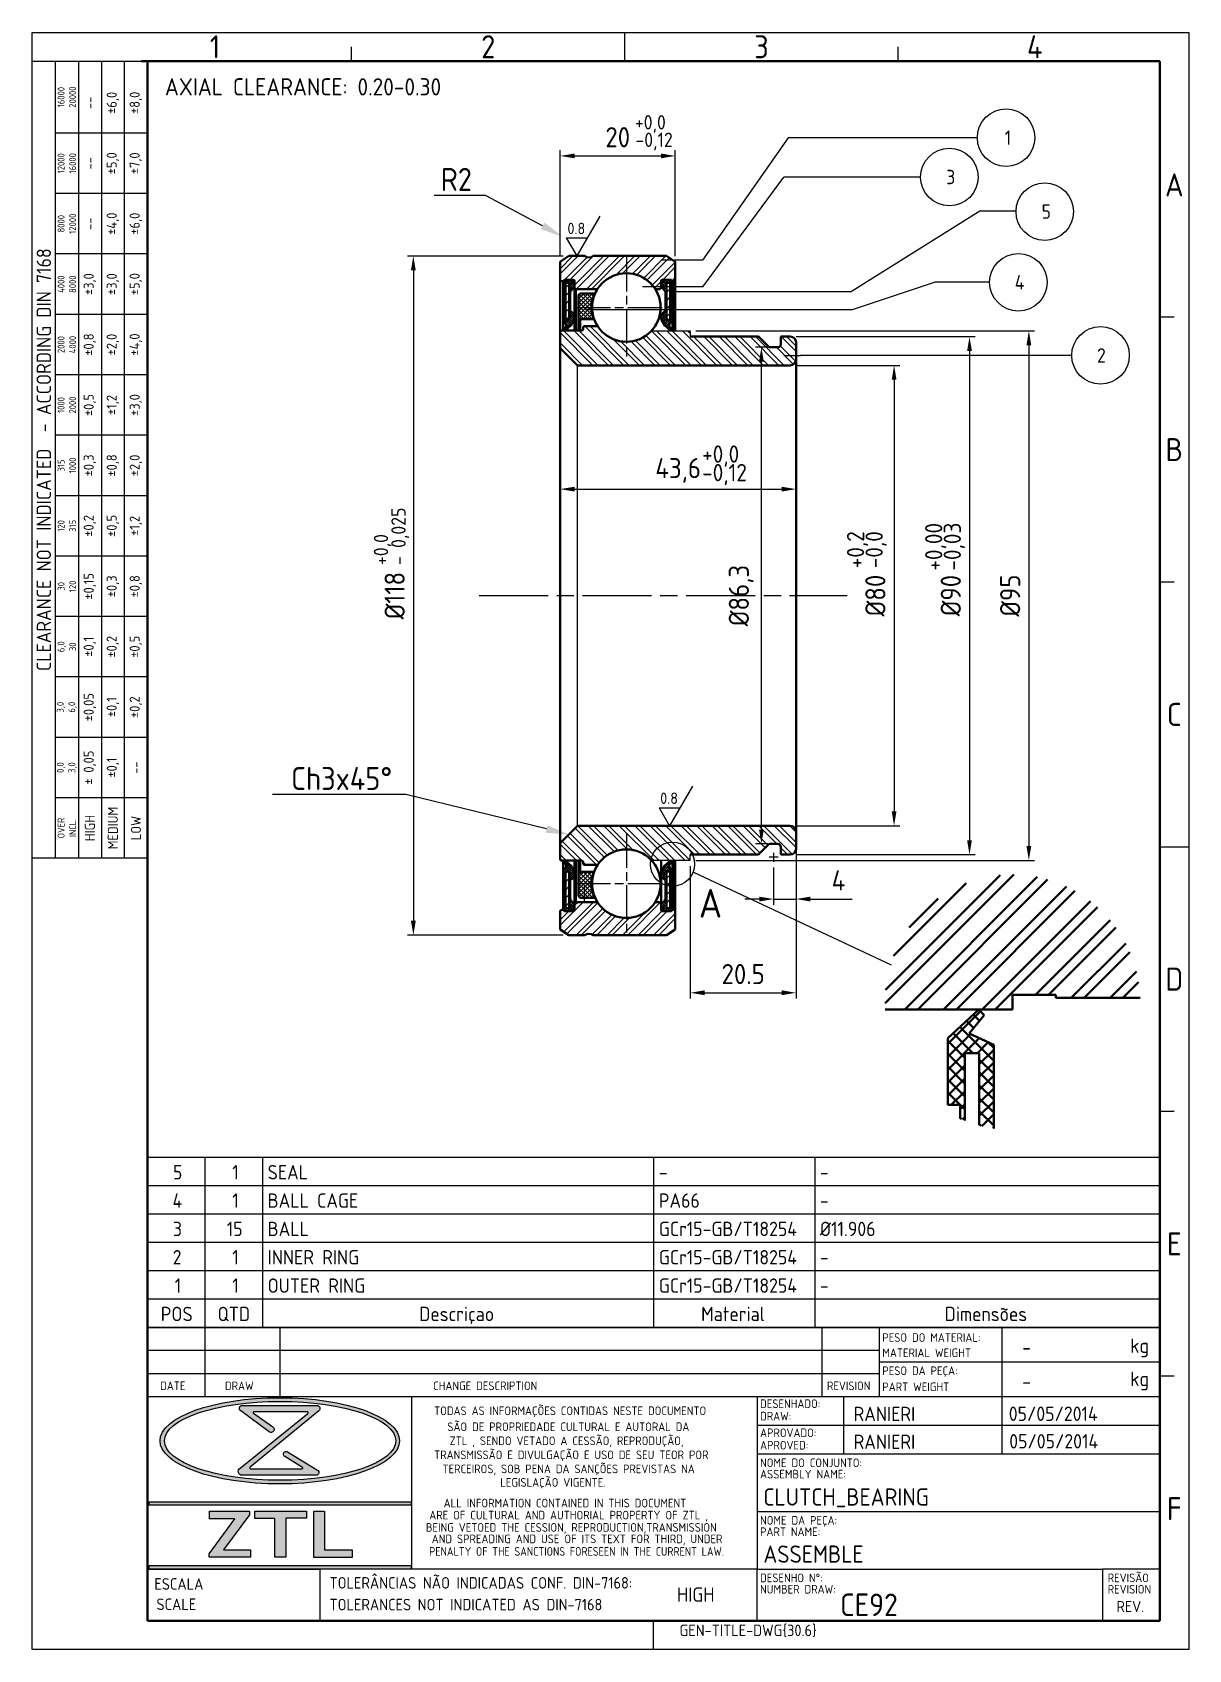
# Model space of a CAD drawing. Extents: x 0 to 201, y 0 to 281.
import ezdxf
from ezdxf import colors
from ezdxf.entities.mleader import LeaderData, LeaderLine
from ezdxf.enums import TextEntityAlignment as Align
from ezdxf.math import Vec2, Vec3

# ---------------------------------------------------------------- set-up
doc = ezdxf.new("R2010")
doc.units = 0
for name, pattern in [('AM_ISO08W050', [18, 12, -1.5, 3, -1.5]), ('AM_ISO08W050x2', [9, 6, -0.75, 1.5, -0.75]), ('PHANTOM2', [1.25, 0.625, -0.125, 0.125, -0.125, 0.125, -0.125])]:
    doc.linetypes.add(name, pattern=pattern)
doc.layers.get('0').update_dxf_attribs({"linetype": 'CONTINUOUS'})
doc.layers.get('Defpoints').update_dxf_attribs({"linetype": 'CONTINUOUS'})
for name, color, linetype, lineweight in [('AM_0', 7, 'CONTINUOUS', 50), ('AM_4', 3, 'CONTINUOUS', 25), ('AM_5', 3, 'CONTINUOUS', 25), ('AM_6', 2, 'CONTINUOUS', 35), ('AM_7', 4, 'AM_ISO08W050', 25), ('AM_8', 1, 'CONTINUOUS', 25), ('AM_BOR', 7, 'CONTINUOUS', 50)]:
    doc.layers.add(name, color=color, linetype=linetype, lineweight=lineweight)
doc.styles.add('ACISOTS', font='isocp.shx', dxfattribs={"height": 1})
doc.styles.get("Standard").update_dxf_attribs({"font": 'ISOCP.SHX'})
doc.dimstyles.new('AM_ISO', dxfattribs={"dimtxt": 3.5, "dimasz": 2.5, "dimexe": 1, "dimexo": 1, "dimgap": 1.5, "dimtad": 1, "dimdsep": 46, "dimtxsty": 'Standard', "dimcen": 0, "dimclrd": 256, "dimclre": 256, "dimclrt": 2, "dimadec": 0, "dimazin": 2, "dimtp": 0.1, "dimtm": 0.1, "dimtfac": 0.71, "dimtdec": 3, "dimtmove": 0, "dimatfit": 3, "dimfxl": 1, "dimlwd": -1, "dimlwe": -1, "dimarcsym": 0})
pattern_1 = [(45, (5.6313, 5.3364), (-0.3535534, 0.3535534), []), (135, (5.6313, 5.3364), (-0.3535534, -0.3535534), [])]
pattern_2 = [(45, (5.63132, 5.3364), (-0.21213203, 0.21213203), []), (135, (5.63132, 5.3364), (-0.21213203, -0.21213203), [])]
pattern_3 = [(45, (5.6313, 5.3364), (-0.7071068, 0.7071068), [])]

msp = doc.modelspace()

# ---------------------------------------------------------------- texts
at = {"color": 1, "linetype": 'PHANTOM2', "insert": (115.859, 132.183), "char_height": 5, "width": 5.75, "attachment_point": 1}
msp.add_mtext('\\FISOCP.SHX;\\W1.0000000000;\\T1.0000000000;\\o\\lA', dxfattribs=at)
at = {"layer": 'AM_4', "color": 1}
for s, p in [('+0,0', (116.427, 206.23)), ('-0,12', (116.427, 203.006))]:
    msp.add_text(s, height=3, dxfattribs=at).set_placement(p)
at = {"layer": 'AM_4', "color": 1, "char_height": 3.5, "attachment_point": 5}
for s, insert in [('43,6', (112.259, 204.885)), ('4', (140.134, 133.662))]:
    msp.add_mtext(s, dxfattribs=dict(at, insert=insert))
at = {"layer": 'AM_4', "color": 1, "char_height": 3, "attachment_point": 1, "rotation": 90}
for s, insert in [('+0,2', (141.597, 187.89)), ('-0,0', (144.821, 187.89)), ('+0,00', (155.188, 187.475)), ('-0,03', (158.412, 187.475))]:
    msp.add_mtext_dynamic_manual_height_columns(s, width=11.15226, gutter_width=15, heights=[0], dxfattribs=dict(at, insert=insert))
at = {"layer": 'AM_4', "color": 1, "char_height": 3.5, "attachment_point": 5, "rotation": 90}
for s, insert in [('%%c86,3', (123.221, 183.142)), ('%%C80', (146.547, 183.142)), ('%%C90', (159.652, 183.142))]:
    msp.add_mtext(s, dxfattribs=dict(at, insert=insert))
at = {"layer": 'AM_5', "color": 1, "ltscale": 0.25, "char_height": 2.5, "attachment_point": 1}
for s, insert in [('+0,0', (104.741, 266.626)), ('-0,12', (104.834, 263.578))]:
    msp.add_mtext_dynamic_manual_height_columns(s, width=19.01484, gutter_width=12.5, heights=[0], dxfattribs=dict(at, insert=insert))
at = {"layer": 'AM_5', "color": 1, "char_height": 2.5, "attachment_point": 1}
for s, insert, width in [('\\FISOCP.SHX;\\W1.0000000000;\\T1.0000000000;\\o\\l1', (169.019, 263.951, 38.095), 1.875), ('\\FISOCP.SHX;\\W1.0000000000;\\T1.0000000000;\\o\\l3', (158.857, 257.113, 38.095), 2.375), ('\\FISOCP.SHX;\\W1.0000000000;\\T1.0000000000;\\o\\l5', (175.439, 251.107), 2.375), ('\\FISOCP.SHX;\\W1.0000000000;\\T1.0000000000;\\o\\l4', (170.768, 238.827), 2.625), ('\\FISOCP.SHX;\\W1.0000000000;\\T1.0000000000;\\o\\l2', (185.068, 226.115, 38.095), 2.43848)]:
    msp.add_mtext(s, dxfattribs=dict(at, insert=insert, width=width))
at = {"layer": 'AM_5', "color": 1, "char_height": 1.9892, "attachment_point": 1}
for insert in [(93.011, 247.923), (109.136, 148.923)]:
    msp.add_mtext_dynamic_manual_height_columns('0.8', width=18.23779, gutter_width=12.5, heights=[0], dxfattribs=dict(at, insert=insert))
at = {"layer": 'AM_5', "color": 1, "ltscale": 0.25, "char_height": 2.5, "attachment_point": 1, "rotation": 90}
for s, insert in [('- 0,025', (62.401, 188.46)), ('+0,0', (59.353, 188.46))]:
    msp.add_mtext_dynamic_manual_height_columns(s, width=19.01484, gutter_width=12.5, heights=[0], dxfattribs=dict(at, insert=insert))
at = {"layer": 'AM_6', "color": 1}
msp.add_text('AXIAL CLEARANCE: 0.20-0.30', height=3, dxfattribs=at).set_placement((23.049, 270.031))
at = {"layer": 'AM_8', "color": 135}
for s, height, p in [('PESO DO MATERIAL:', 1.5, (147.751, 53.478)), ('kg', 2.5, (190.833, 51.56)), ('MATERIAL WEIGHT', 1.5, (147.751, 50.821)), ('PESO DA PEÇA:', 1.5, (147.751, 47.713)), ('kg', 2.5, (190.833, 45.793)), ('DATE', 1.5, (22.215, 45.09)), ('DRAW', 1.5, (33.484, 45.09)), ('CHANGE DESCRIPTION', 1.5, (69.677, 45.09)), ('REVISION', 1.5, (138.124, 45.09)), ('PART WEIGHT', 1.5, (147.751, 44.914)), ('TODAS AS INFORMAÇÕES CONTIDAS NESTE DOCUMENTO', 1.5, (69.846, 40.751)), ('DESENHADO:', 1.5, (126.504, 41.981)), ('SÃO DE PROPRIEDADE CULTURAL E AUTORAL DA', 1.5, (72.143, 37.978)), ('DRAW:', 1.5, (126.504, 39.823)), ('ZTL , SENDO VETADO A CESSÃO, REPRODUÇÃO,', 1.5, (72.526, 35.538)), ('APROVADO:', 1.5, (126.504, 36.929)), ('TRANSMISSÃO E DIVULGAÇÃO E USO DE SEU TEOR POR', 1.5, (69.846, 33.098)), ('APROVED:', 1.5, (126.504, 34.771)), ('TERCEIROS, SOB PENA DA SANÇÕES PREVISTAS NA', 1.5, (71.301, 30.657)), ('ASSEMBLY NAME:', 1.5, (126.504, 29.744)), ('NOME DO CONJUNTO:', 1.5, (126.504, 31.719)), ('LEGISLAÇÃO VIGENTE.', 1.5, (81.332, 28.308)), ('ALL INFORMATION CONTAINED IN THIS DOCUMENT', 1.5, (71.5, 24.719)), ('ARE OF CULTURAL AND AUTHORIAL PROPERTY OF ZTL ,', 1.5, (68.997, 22.623)), ('NOME DA PEÇA:', 1.5, (126.504, 21.719)), ('BEING VETOED THE CESSION, REPRODUCTION,TRANSMISSION', 1.5, (68.412, 20.489)), ('AND SPREADING AND USE OF ITS TEXT FOR THIRD, UNDER', 1.5, (69.424, 18.495)), ('PART NAME:', 1.5, (126.504, 19.744)), ('ESCALA', 2, (21.212, 10.418)), ('TOLERÂNCIAS NÃO INDICADAS CONF. DIN-7168:', 2, (51.656, 10.604)), ('DESENHO N%%d:', 1.5, (126.504, 11.719)), ('NUMBER DRAW:', 1.5, (126.504, 9.744)), ('REVISÃO', 1.5, (186.925, 11.719)), ('REVISION', 1.5, (186.925, 9.744)), ('SCALE', 2, (21.574, 6.884)), ('TOLERANCES NOT INDICATED AS DIN-7168', 2, (51.656, 6.829))]:
    msp.add_text(s, height=height, dxfattribs=at).set_placement(p)
at = {"layer": 'AM_8', "color": 135, "width": 0.95}
msp.add_text('PENALTY OF THE SANCTIONS FORESEEN IN THE CURRENT LAW.', height=1.5, dxfattribs=at).set_placement((68.991, 16.317))
at = {"layer": 'AM_8', "color": 7, "true_color": 0x000000, "char_height": 2.5, "attachment_point": 1}
for s, insert, width in [('\\FISOCP.SHX;\\W1.0000000000;\\T1.0000000000;\\o\\l5', (24.448, 84.2), 2.375), ('\\FISOCP.SHX;\\W1.0000000000;\\T1.0000000000;\\o\\l1', (34.75, 84.2), 1.875), ('\\FISOCP.SHX;\\W1.0000000000;\\T1.0000000000;\\o\\lSEAL', (40.9, 84.2), 8.47402), ('\\FISOCP.SHX;\\W1.0000000000;\\T1.0000000000;\\o\\l-', (108.9, 84.2), 2.375), ('\\FISOCP.SHX;\\W1.0000000000;\\T1.0000000000;\\o\\l-', (136.9, 84.2), 2.375), ('\\FISOCP.SHX;\\W1.0000000000;\\T1.0000000000;\\o\\l4', (24.375, 79.275), 2.625), ('\\FISOCP.SHX;\\W1.0000000000;\\T1.0000000000;\\o\\l1', (34.75, 79.275), 1.875), ('BALL CAGE', (40.9, 79.275), 29.1409), ('\\FISOCP.SHX;\\W1.0000000000;\\T1.0000000000;\\o\\lPA66', (108.9, 79.275), 8.375), ('\\FISOCP.SHX;\\W1.0000000000;\\T1.0000000000;\\o\\l-', (136.9, 79.275), 2.375), ('\\FISOCP.SHX;\\W1.0000000000;\\T1.0000000000;\\o\\l3', (24.448, 74.35), 2.375), ('15', (33.8, 74.35), 3.625), ('\\FISOCP.SHX;\\W1.0000000000;\\T1.0000000000;\\o\\lBALL', (40.9, 74.35), 8.375), ('\\FISOCP.SHX;\\W1.0000000000;\\T1.0000000000;\\o\\lGCr15-GB/T18254', (108.9, 74.35), 27.00444), ('Ø11.906', (136.9, 74.35), 11.25), ('\\FISOCP.SHX;\\W1.0000000000;\\T1.0000000000;\\o\\l2', (24.393, 69.425), 2.43848), ('\\FISOCP.SHX;\\W1.0000000000;\\T1.0000000000;\\o\\l1', (34.75, 69.425), 1.875), ('\\FISOCP.SHX;\\W1.0000000000;\\T1.0000000000;\\o\\lINNER RING', (40.9, 69.425), 16.875), ('\\FISOCP.SHX;\\W1.0000000000;\\T1.0000000000;\\o\\lGCr15-GB/T18254', (108.9, 69.425), 27.00444), ('\\FISOCP.SHX;\\W1.0000000000;\\T1.0000000000;\\o\\l-', (136.9, 69.425), 2.375), ('\\FISOCP.SHX;\\W1.0000000000;\\T1.0000000000;\\o\\l1', (24.75, 64.5), 1.875), ('\\FISOCP.SHX;\\W1.0000000000;\\T1.0000000000;\\o\\l1', (34.75, 64.5), 1.875), ('\\FISOCP.SHX;\\W1.0000000000;\\T1.0000000000;\\o\\lOUTER RING', (40.9, 64.5), 18.125), ('\\FISOCP.SHX;\\W1.0000000000;\\T1.0000000000;\\o\\lGCr15-GB/T18254', (108.9, 64.5), 27.00444), ('\\FISOCP.SHX;\\W1.0000000000;\\T1.0000000000;\\o\\l-', (136.9, 64.5), 2.375), ('\\FISOCP.SHX;\\W1.0000000000;\\T1.0000000000;\\o\\lPOS', (22.325, 59.575), 6.625), ('\\FISOCP.SHX;\\W1.0000000000;\\T1.0000000000;\\o\\lQTD', (32.179, 59.575), 6.875), ('\\FISOCP.SHX;\\W1.0000000000;\\T1.0000000000;\\o\\lDescriçao', (67.247, 59.575), 14.88125), ('\\FISOCP.SHX;\\W1.0000000000;\\T1.0000000000;\\o\\lMaterial', (116.25, 59.575), 12.875), ('\\FISOCP.SHX;\\W1.0000000000;\\T1.0000000000;\\o\\lDimensões', (158.589, 59.575), 16.1375)]:
    msp.add_mtext(s, dxfattribs=dict(at, insert=insert, width=width))
at = {"layer": 'AM_8', "color": 135}
for p in [(172.061, 52.527), (172.061, 46.577)]:
    msp.add_attdef('-', text='', height=2.5, dxfattribs=at).set_placement(p, align=Align.MIDDLE_LEFT)
for tag, p, height in [('RANIERI', (142.753, 39.705), 2.5), ('05/05/2014', (169.729, 39.734), 2.5), ('RANIERI', (142.751, 34.867), 2.5), ('05/05/2014', (169.81, 34.95), 2.5), ('CLUTCH_BEARING', (127.069, 25.025), 3), ('ASSEMBLE', (127.069, 15.1), 3), ('CE92', (140.414, 5.837), 3.911)]:
    msp.add_attdef(tag, p, '', height=height, dxfattribs=at)
for tag, height, p in [('HIGH', 2.5, (115.326, 9.559)), ('REV.', 1.956, (190.859, 7.489))]:
    msp.add_attdef(tag, text='', height=height, dxfattribs=at).set_placement(p, align=Align.MIDDLE_CENTER)
at = {"layer": 'AM_8', "color": 135, "style": 'ACISOTS'}
msp.add_attdef('GEN-TITLE-DWG{30.6}', (112.503, 2.346), '', height=2, dxfattribs=at)

# ---------------------------------------------------------------- blocks, each defined once
blk = doc.blocks.new('A4 ZTL')
at = {"layer": 'AM_0'}
for p, q in [((196, 276), (19, 276)), ((20, 276), (20, 5)), ((196, 5), (196, 276)), ((20, 5), (196, 5))]:
    blk.add_line(p, q, dxfattribs=at)
at = {"layer": 'AM_BOR', "color": 135, "lineweight": 25}
for p, q in [((0, 0), (0, 281)), ((0, 281), (201, 281)), ((55.5, 276), (55.5, 278.5)), ((103, 276), (103, 281)), ((150.5, 276), (150.5, 278.5)), ((201, 281), (201, 0)), ((4, 137.5), (4, 276)), ((8, 276), (8, 137.5)), ((12, 276), (12, 137.5)), ((16, 137.5), (16, 276)), ((20, 263.5), (4, 263.5)), ((20, 253), (4, 253)), ((20, 242.5), (4, 242.5)), ((20, 232), (4, 232)), ((198.5, 231.5), (196, 231.5)), ((20, 221.5), (4, 221.5)), ((20, 211), (4, 211)), ((20, 200.5), (4, 200.5)), ((20, 190), (4, 190)), ((198.5, 185.5), (196, 185.5)), ((20, 179.5), (4, 179.5)), ((20, 169), (4, 169)), ((20, 158.5), (4, 158.5)), ((20, 148), (4, 148)), ((196, 139.5), (201, 139.5)), ((198.5, 93.5), (196, 93.5)), ((198.5, 47.5), (196, 47.5)), ((108, 0), (108, 5)), ((201, 0), (0, 0))]:
    blk.add_line(p, q, dxfattribs=at)
blk.add_lwpolyline([(20, 276), (20, 137.5), (0, 137.5), (0, 276)], close=True, dxfattribs=at)
at = {"layer": 'AM_BOR', "color": 135, "lineweight": 25, "style": 'ACISOTS'}
for s, p in [('1', (31.75, 278.5)), ('2', (79.25, 278.5)), ('3', (126.75, 278.5)), ('4', (174.25, 278.5)), ('A', (198.5, 254.5)), ('B', (198.5, 208.5)), ('C', (198.5, 162.5)), ('D', (198.5, 116.5)), ('E', (198.5, 70.5)), ('F', (198.5, 24.5))]:
    blk.add_text(s, height=4, dxfattribs=at).set_placement(p, align=Align.MIDDLE)
at = {"layer": 'AM_BOR', "color": 135, "lineweight": 25, "attachment_point": 5, "rotation": 90}
for s, insert, char_height, width in [('16000\\P20000', (6, 269.75), 1.2, 12.5), ('±6,0', (14, 268.75), 1.75, 10.5), ('±8,0', (18, 268.75), 1.75, 10.5), ('--', (10, 268.75), 1.75, 10.5), ('12000\\P16000', (6, 258.25), 1.2, 10.5), ('--', (10, 258.25), 1.75, 10.5), ('±5,0', (14, 258.25), 1.75, 10.5), ('±7,0', (18, 258.25), 1.75, 10.5), ('8000\\P12000', (6, 247.75), 1.2, 10.5), ('--', (10, 247.75), 1.75, 10.5), ('±4,0', (14, 247.75), 1.75, 10.5), ('±6,0', (18, 247.75), 1.75, 10.5), ('{\\Fisocp.shx|c0;CLEARANCE NOT INDICATED  - ACCORDING DIN 7168}', (2, 206.75), 2.5, 138.5), ('±3,0', (10, 237.25), 1.75, 10.5), ('±3,0', (14, 237.25), 1.75, 10.5), ('±5,0', (18, 237.25), 1.75, 10.5), ('4000\\P8000', (6, 237.25), 1.2, 10.5), ('2000\\P4000', (6, 226.75), 1.2, 10.5), ('±0,8', (10, 226.75), 1.75, 10.5), ('±2,0', (14, 226.75), 1.75, 10.5), ('±4,0', (18, 226.75), 1.75, 10.5), ('1000\\P2000', (6, 216.25), 1.2, 10.5), ('±0,5', (10, 216.25), 1.75, 10.5), ('±1,2', (14, 216.25), 1.75, 10.5), ('±3,0', (18, 216.25), 1.75, 10.5), ('315\\P1000', (6, 205.75), 1.2, 10.5), ('±0,3', (10, 205.75), 1.75, 10.5), ('±0,8', (14, 205.75), 1.75, 10.5), ('±2,0', (18, 205.75), 1.75, 10.5), ('±0,2', (10, 195.25), 1.75, 10.5), ('±0,5', (14, 195.25), 1.75, 10.5), ('±1,2', (18, 195.25), 1.75, 10.5), ('120\\P315', (6, 195.25), 1.2, 10.5), ('30\\P120', (6, 184.75), 1.2, 10.5), ('±0,15', (10, 184.75), 1.75, 10.5), ('±0,3', (14, 184.75), 1.75, 10.5), ('±0,8', (18, 184.75), 1.75, 10.5), ('6,0\\P30', (6, 174.25), 1.2, 10.5), ('±0,1', (10, 174.25), 1.75, 10.5), ('±0,2', (14, 174.25), 1.75, 10.5), ('±0,5', (18, 174.25), 1.75, 10.5), ('±0,05', (10, 163.75), 1.75, 10.5), ('3,0\\P6,0', (6, 163.75), 1.2, 10.5), ('±0,1', (14, 163.75), 1.75, 10.5), ('±0,2', (18, 163.75), 1.75, 10.5), ('± 0,05', (10, 153.25), 1.75, 10.5), ('\\pt4.79529;±0,1', (14, 153.25), 1.75, 10.5), ('0,0\\P3,0', (6, 153.25), 1.2, 10.5), ('--', (18, 153.25), 1.75, 10.5), ('MEDIUM', (14, 142.75), 1.75, 10.5), ('{\\Fisocp.shx|c0;OVER\\PINCL.}', (6, 142.75), 1.2, 10.5), ('HIGH', (10, 142.75), 1.75, 10.5), ('LOW', (18, 142.75), 1.75, 10.5)]:
    blk.add_mtext(s, dxfattribs=dict(at, insert=insert, char_height=char_height, width=width))
blk = doc.blocks.new('*D34')
at = {"layer": 'AM_4', "color": 1, "transparency": 16777216}
for p, q in [((91.76, 242.14), (91.76, 260.53)), ((94.26, 259.53), (109.26, 259.53)), ((111.76, 242.14), (111.76, 260.53))]:
    blk.add_line(p, q, dxfattribs=at)
for points in [[(94.26, 259.95), (94.26, 259.12), (91.76, 259.53)], [(109.26, 259.95), (109.26, 259.12), (111.76, 259.53)]]:
    blk.add_solid(points, dxfattribs=at)
at = {"layer": 'Defpoints', "color": 0, "transparency": 16777216}
for p in [(111.76, 259.53), (91.76, 241.14), (111.76, 241.14)]:
    blk.add_point(p, dxfattribs=at)
at = {"layer": 'AM_4', "color": 1, "transparency": 16777216, "insert": (101.76, 262.78), "char_height": 3.5, "attachment_point": 5}
blk.add_mtext('20', dxfattribs=at)
blk = doc.blocks.new('*D35')
at = {"layer": 'AM_4', "color": 1, "transparency": 16777216}
for p, q in [((92.26, 242.14), (65.23, 242.14)), ((66.23, 239.64), (66.23, 126.64)), ((92.26, 124.14), (65.23, 124.14))]:
    blk.add_line(p, q, dxfattribs=at)
for points in [[(65.81, 239.64), (66.65, 239.64), (66.23, 242.14)], [(65.81, 126.64), (66.65, 126.64), (66.23, 124.14)]]:
    blk.add_solid(points, dxfattribs=at)
at = {"layer": 'Defpoints', "color": 0, "transparency": 16777216}
for p in [(93.26, 242.14), (66.23, 124.14), (93.26, 124.14)]:
    blk.add_point(p, dxfattribs=at)
at = {"layer": 'AM_4', "color": 1, "transparency": 16777216, "insert": (62.98, 183.14), "char_height": 3.5, "attachment_point": 5, "rotation": 90}
blk.add_mtext('%%C118', dxfattribs=at)
blk = doc.blocks.new('*D36')
at = {"color": 1, "transparency": 16777216}
for p, q in [((115.36, 229.14), (174.22, 229.14)), ((173.22, 226.64), (173.22, 139.64)), ((115.36, 137.14), (174.22, 137.14))]:
    blk.add_line(p, q, dxfattribs=at)
for points in [[(172.8, 226.64), (173.64, 226.64), (173.22, 229.14)], [(172.8, 139.64), (173.64, 139.64), (173.22, 137.14)]]:
    blk.add_solid(points, dxfattribs=at)
at = {"layer": 'Defpoints', "color": 0, "transparency": 16777216}
for p in [(114.36, 229.14), (114.36, 137.14), (173.22, 137.14)]:
    blk.add_point(p, dxfattribs=at)
at = {"color": 1, "transparency": 16777216, "insert": (169.97, 183.14), "char_height": 3.5, "attachment_point": 5, "rotation": 90}
blk.add_mtext('%%C95', dxfattribs=at)
blk = doc.blocks.new('*D37')
at = {"color": 1, "transparency": 16777216}
for p, q in [((114.36, 136.14), (114.36, 113.13)), ((132.76, 136.14), (132.76, 113.13)), ((116.86, 114.13), (130.26, 114.13))]:
    blk.add_line(p, q, dxfattribs=at)
for points in [[(116.86, 114.55), (116.86, 113.71), (114.36, 114.13)], [(130.26, 114.55), (130.26, 113.71), (132.76, 114.13)]]:
    blk.add_solid(points, dxfattribs=at)
at = {"layer": 'Defpoints', "color": 0, "transparency": 16777216}
for p in [(114.36, 137.14), (132.76, 137.14), (132.76, 114.13)]:
    blk.add_point(p, dxfattribs=at)
at = {"color": 1, "transparency": 16777216, "insert": (123.56, 117.38), "char_height": 3.5, "attachment_point": 5}
blk.add_mtext('20.5', dxfattribs=at)

# ---------------------------------------------------------------- dimensions: what is measured, and where the dimension line sits
dim = msp.add_linear_dim(base=(173.221, 137.142), p1=(114.359, 229.142), p2=(114.359, 137.142), angle=90, text='%%C95', dimstyle='AM_ISO', override={"dimclrd": 1, "dimclre": 1, "dimclrt": 1, "dimadec": 2, "dimtm": 0.2, "dimtdec": 2})
dim.commit()
dim.dimension.update_dxf_attribs({"geometry": '*D36', "text_midpoint": (169.971, 183.142)})
dim = msp.add_linear_dim(base=(132.759, 114.129), p1=(114.359, 137.142), p2=(132.759, 137.142), text='20.5', dimstyle='AM_ISO', override={"dimclrd": 1, "dimclre": 1, "dimclrt": 1, "dimadec": 2, "dimtm": 0.2, "dimtdec": 2})
dim.commit()
dim.dimension.update_dxf_attribs({"geometry": '*D37', "text_midpoint": (123.559, 117.38)})
at = {"layer": 'AM_4'}
dim = msp.add_linear_dim(base=(111.759, 259.534), p1=(91.759, 241.142), p2=(111.759, 241.142), dimstyle='AM_ISO', override={"dimclrd": 1, "dimclre": 1, "dimclrt": 1, "dimadec": 2, "dimtm": 0.2, "dimtdec": 2}, dxfattribs=at)
dim.commit()
dim.dimension.update_dxf_attribs({"geometry": '*D34', "text_midpoint": (101.759, 262.784)})
dim = msp.add_linear_dim(base=(66.229, 124.142), p1=(93.259, 242.142), p2=(93.259, 124.142), angle=90, text='%%C118', dimstyle='AM_ISO', override={"dimclrd": 1, "dimclre": 1, "dimclrt": 1, "dimadec": 2, "dimtm": 0.2, "dimtdec": 2}, dxfattribs=at)
dim.commit()
dim.dimension.update_dxf_attribs({"geometry": '*D35', "text_midpoint": (62.979, 183.142)})

# ---------------------------------------------------------------- hatches: boundary and pattern name
h = msp.add_hatch()
h.set_pattern_fill('ANSI32', color=1, scale=0.2)
h.paths.add_polyline_path([(98.238, 129.892), (94.459, 129.892), (94.259, 129.692), (94.259, 129.467), (94.259, 128.542, -0.4142136), (94.009, 128.292), (92.509, 128.292), (92.259, 128.542), (91.959, 128.542), (91.759, 128.342), (91.759, 125.142), (93.259, 124.142), (96.009, 124.142, -0.3333333), (97.509, 124.142), (110.259, 124.142), (111.759, 125.142), (111.759, 128.342), (111.559, 128.542), (111.279, 128.542), (111.029, 128.292), (109.529, 128.292, -0.4142136), (109.279, 128.542), (109.279, 129.692), (109.079, 129.892), (108.281, 129.892, -0.5488189)])
h.paths.add_polyline_path([(111.759, 241.142), (110.259, 242.142), (97.509, 242.142, -0.3333333), (96.009, 242.142), (93.259, 242.142), (91.759, 241.142), (91.759, 237.942), (91.959, 237.742), (92.259, 237.742), (92.509, 237.992), (94.009, 237.992, -0.4142136), (94.259, 237.742), (94.259, 236.592), (94.459, 236.392), (98.238, 236.392, -0.5488189), (108.281, 236.392), (109.079, 236.392), (109.279, 236.592), (109.279, 237.742, -0.4142136), (109.529, 237.992), (111.029, 237.992), (111.279, 237.742), (111.559, 237.742), (111.759, 237.942)])
h = msp.add_hatch()
h.set_pattern_fill('ANSI32', color=1, scale=0.2, angle=90)
h.paths.add_polyline_path([(132.759, 227.142, 0.4142136), (131.759, 228.142), (130.1, 228.142), (130.1, 226.79, -0.4142136), (129.6, 226.29), (128.1, 226.29), (126.249, 228.142), (114.359, 228.142), (114.359, 229.142), (107.619, 229.142, -0.4875576), (98.274, 229.942), (96.009, 229.942, 0.4142136), (95.759, 229.692), (95.759, 229.442, -0.4142136), (95.509, 229.192), (92.009, 229.192, 0.4142136), (91.759, 228.942), (91.759, 226.142), (94.759, 223.142), (110.759, 223.142), (131.759, 223.142, 0.4142136), (132.759, 224.142)])
h.paths.add_polyline_path([(132.759, 142.142, 0.4142136), (131.759, 143.142), (94.759, 143.142), (91.759, 140.142), (91.759, 137.342, 0.4142136), (92.009, 137.092), (95.509, 137.092, -0.4142136), (95.759, 136.842), (95.759, 136.592, 0.4142136), (96.009, 136.342), (98.274, 136.342, -0.4875576), (107.619, 137.142), (114.359, 137.142), (114.359, 138.142), (126.249, 138.142), (128.1, 139.994), (129.6, 139.994, -0.4142136), (130.1, 139.494), (130.1, 138.142), (131.759, 138.142, 0.4142136), (132.759, 139.142)])
at = {"layer": 'AM_0'}
h = msp.add_hatch(dxfattribs=at)
h.set_pattern_fill('ANSI32', color=1, scale=0.5)
h.paths.add_polyline_path([(148.219, 112.5, 0.0141053), (148.254, 111.25), (170.387, 111.25), (170.387, 113.75), (177.887, 113.75), (177.887, 113.241), (192.542, 113.241, 0.9834187)])
h = msp.add_hatch(dxfattribs=at)
h.set_pattern_fill('ANSI37', color=1, scale=0.5)
h.paths.add_polyline_path([(162.869, 107.049), (165.476, 110.222), (164.519, 111.25), (159.135, 106.238), (159.135, 94.633), (161.275, 94.633), (161.275, 92.291, 0.0101737), (162.104, 91.937), (162.104, 103.657), (164.604, 103.657), (164.604, 91.099, 0.0288282), (167.104, 90.576), (167.104, 105.08)])
at = {"layer": 'AM_8'}
h = msp.add_hatch(dxfattribs=at)
h.set_pattern_fill('_U', color=256, scale=0.3, angle=45, style=0, double=1, pattern_type=0)
h.set_pattern_definition(pattern_2)
edge = h.paths.add_edge_path()
edge.add_line((94.259, 237.644), (94.259, 237.742))
edge.add_arc((94.009, 237.742), 0.25, 0, 90)
edge.add_line((94.009, 237.992), (92.509, 237.992))
edge.add_line((92.509, 237.992), (92.259, 237.742))
edge.add_line((92.259, 237.742), (92.259, 230.656))
edge.add_line((92.259, 230.656), (92.648, 230.656))
edge.add_line((92.648, 230.656), (92.877, 229.955))
edge.add_line((92.877, 229.955), (92.365, 229.497))
edge.add_line((92.365, 229.497), (92.637, 229.192))
edge.add_line((92.637, 229.192), (93.597, 230.051))
edge.add_line((93.597, 230.051), (94.259, 231.166))
edge.add_line((94.259, 231.166), (94.259, 232.046))
edge.add_line((94.259, 232.046), (93.473, 232.588))
edge.add_line((93.473, 232.588), (93.473, 235.925))
edge.add_line((93.473, 235.925), (94.259, 236.817))
edge.add_line((94.259, 236.817), (94.259, 237.521))
edge.add_line((94.259, 237.521), (93.739, 237.644))
edge.add_line((93.739, 237.644), (94.259, 237.644))
h.paths.add_polyline_path([(92.657, 231.064), (92.657, 237.482), (93.321, 237.482), (93.321, 231.064)], flags=16)
h = msp.add_hatch(dxfattribs=at)
h.set_pattern_fill('_U', color=256, angle=45, style=0, pattern_type=0)
h.set_pattern_definition(pattern_3)
h.paths.add_polyline_path([(93.321, 231.064), (93.321, 237.482), (92.657, 237.482), (92.657, 231.064)])
h = msp.add_hatch(dxfattribs=at)
h.set_pattern_fill('_U', color=256, scale=0.3, angle=45, style=0, double=1, pattern_type=0)
h.set_pattern_definition(pattern_2)
edge = h.paths.add_edge_path()
edge.add_line((111.279, 237.742), (111.029, 237.992))
edge.add_line((111.029, 237.992), (109.529, 237.992))
edge.add_arc((109.529, 237.742), 0.25, 90, 180)
edge.add_line((109.279, 237.742), (109.279, 237.644))
edge.add_line((109.279, 237.644), (109.799, 237.644))
edge.add_line((109.799, 237.644), (109.279, 237.521))
edge.add_line((109.279, 237.521), (109.279, 236.817))
edge.add_line((109.279, 236.817), (110.065, 235.925))
edge.add_line((110.065, 235.925), (110.065, 232.588))
edge.add_line((110.065, 232.588), (109.279, 232.046))
edge.add_line((109.279, 232.046), (109.279, 231.166))
edge.add_line((109.279, 231.166), (109.941, 230.051))
edge.add_line((109.941, 230.051), (110.901, 229.192))
edge.add_line((110.901, 229.192), (111.173, 229.497))
edge.add_line((111.173, 229.497), (110.661, 229.955))
edge.add_line((110.661, 229.955), (110.89, 230.656))
edge.add_line((110.89, 230.656), (111.279, 230.656))
edge.add_line((111.279, 230.656), (111.279, 237.742))
h.paths.add_polyline_path([(110.881, 237.482), (110.881, 231.064), (110.217, 231.064), (110.217, 237.482)], flags=16)
h = msp.add_hatch(dxfattribs=at)
h.set_pattern_fill('_U', color=256, angle=45, style=0, pattern_type=0)
h.set_pattern_definition(pattern_3)
h.paths.add_polyline_path([(110.217, 237.482), (110.217, 231.064), (110.881, 231.064), (110.881, 237.482)])
h = msp.add_hatch(dxfattribs=at)
h.set_pattern_fill('_U', color=256, scale=0.5, angle=45, style=0, double=1, pattern_type=0)
h.set_pattern_definition(pattern_1)
edge = h.paths.add_edge_path()
edge.add_line((95.209, 231.142), (97.578, 231.142))
edge.add_arc((103.259, 233.195), 6.041, 156.10571, 199.86663, ccw=False)
edge.add_line((97.736, 235.642), (95.209, 235.642))
edge.add_line((95.209, 235.642), (94.959, 235.392))
edge.add_line((94.959, 235.392), (94.959, 231.392))
edge.add_line((94.959, 231.392), (95.209, 231.142))
h = msp.add_hatch(dxfattribs=at)
h.set_pattern_fill('_U', color=256, scale=0.3, angle=45, style=0, double=1, pattern_type=0)
h.set_pattern_definition(pattern_2)
edge = h.paths.add_edge_path()
edge.add_line((94.259, 128.641), (94.259, 128.542))
edge.add_arc((94.009, 128.542), 0.25, 270, 360, ccw=False)
edge.add_line((94.009, 128.292), (92.509, 128.292))
edge.add_line((92.509, 128.292), (92.259, 128.542))
edge.add_line((92.259, 128.542), (92.259, 135.628))
edge.add_line((92.259, 135.628), (92.648, 135.628))
edge.add_line((92.648, 135.628), (92.877, 136.329))
edge.add_line((92.877, 136.329), (92.365, 136.787))
edge.add_line((92.365, 136.787), (92.637, 137.092))
edge.add_line((92.637, 137.092), (93.597, 136.234))
edge.add_line((93.597, 136.234), (94.259, 135.118))
edge.add_line((94.259, 135.118), (94.259, 134.238))
edge.add_line((94.259, 134.238), (93.473, 133.697))
edge.add_line((93.473, 133.697), (93.473, 130.36))
edge.add_line((93.473, 130.36), (94.259, 129.467))
edge.add_line((94.259, 129.467), (94.259, 128.763))
edge.add_line((94.259, 128.763), (93.739, 128.641))
edge.add_line((93.739, 128.641), (94.259, 128.641))
h.paths.add_polyline_path([(92.657, 135.22), (92.657, 128.803), (93.321, 128.803), (93.321, 135.22)], flags=16)
h = msp.add_hatch(dxfattribs=at)
h.set_pattern_fill('_U', color=256, angle=45, style=0, pattern_type=0)
h.set_pattern_definition(pattern_3)
h.paths.add_polyline_path([(93.321, 135.22), (93.321, 128.803), (92.657, 128.803), (92.657, 135.22)])
h = msp.add_hatch(dxfattribs=at)
h.set_pattern_fill('_U', color=256, scale=0.5, angle=45, style=0, double=1, pattern_type=0)
h.set_pattern_definition(pattern_1)
edge = h.paths.add_edge_path()
edge.add_line((95.209, 135.142), (97.578, 135.142))
edge.add_arc((103.259, 133.089), 6.041, 160.13337, 203.89429)
edge.add_line((97.736, 130.642), (95.209, 130.642))
edge.add_line((95.209, 130.642), (94.959, 130.892))
edge.add_line((94.959, 130.892), (94.959, 134.892))
edge.add_line((94.959, 134.892), (95.209, 135.142))
h = msp.add_hatch(dxfattribs=at)
h.set_pattern_fill('_U', color=256, scale=0.3, angle=45, style=0, double=1, pattern_type=0)
h.set_pattern_definition(pattern_2)
edge = h.paths.add_edge_path()
edge.add_line((111.279, 128.542), (111.029, 128.292))
edge.add_line((111.029, 128.292), (109.529, 128.292))
edge.add_arc((109.529, 128.542), 0.25, 180, 270, ccw=False)
edge.add_line((109.279, 128.542), (109.279, 128.641))
edge.add_line((109.279, 128.641), (109.799, 128.641))
edge.add_line((109.799, 128.641), (109.279, 128.763))
edge.add_line((109.279, 128.763), (109.279, 129.467))
edge.add_line((109.279, 129.467), (110.065, 130.36))
edge.add_line((110.065, 130.36), (110.065, 133.697))
edge.add_line((110.065, 133.697), (109.279, 134.238))
edge.add_line((109.279, 134.238), (109.279, 135.118))
edge.add_line((109.279, 135.118), (109.941, 136.234))
edge.add_line((109.941, 136.234), (110.901, 137.092))
edge.add_line((110.901, 137.092), (111.173, 136.787))
edge.add_line((111.173, 136.787), (110.661, 136.329))
edge.add_line((110.661, 136.329), (110.89, 135.628))
edge.add_line((110.89, 135.628), (111.279, 135.628))
edge.add_line((111.279, 135.628), (111.279, 128.542))
h.paths.add_polyline_path([(110.881, 128.803), (110.881, 135.22), (110.217, 135.22), (110.217, 128.803)], flags=16)
h = msp.add_hatch(dxfattribs=at)
h.set_pattern_fill('_U', color=256, angle=45, style=0, pattern_type=0)
h.set_pattern_definition(pattern_3)
h.paths.add_polyline_path([(110.217, 128.803), (110.217, 135.22), (110.881, 135.22), (110.881, 128.803)])
h = msp.add_hatch(color=135, dxfattribs=at)
edge = h.paths.add_edge_path()
edge.add_ellipse((43.01, 36.289), major_axis=(20.817, 0), ratio=0.3599074, start_angle=191.45916, end_angle=452.8175)
edge.add_ellipse((43.01, 36.289), major_axis=(20.817, 0), ratio=0.3599074, start_angle=92.8175, end_angle=191.45916)
edge = h.paths.add_edge_path(flags=16)
edge.add_ellipse((43.075, 36.289), major_axis=(20.11, 0), ratio=0.3406642, start_angle=93.06698, end_angle=371.45916)
edge.add_ellipse((43.075, 36.289), major_axis=(20.11, 0), ratio=0.3406642, start_angle=11.45916, end_angle=93.06698)
h = msp.add_hatch(color=135, dxfattribs=at)
edge = h.paths.add_edge_path()
edge.add_line((47.862, 41.036), (36.144, 31.546))
edge.add_arc((36.457, 30.962), 0.662, 118.14094, 270)
edge.add_line((36.457, 30.3), (49.343, 30.3))
edge.add_arc((49.326, 30.788), 0.488, 271.96853, 418.91083)
edge.add_line((49.578, 31.206), (44.36, 34.353))
edge.add_arc((44.113, 33.947), 0.475, 58.66819, 238.80525)
edge.add_line((43.867, 33.541), (46.984, 31.653))
edge.add_arc((46.915, 31.556), 0.12, -90, 54.65447, ccw=False)
edge.add_line((46.915, 31.436), (37.934, 31.436))
edge.add_arc((37.961, 31.6), 0.167, 129.23635, 260.82262, ccw=False)
edge.add_line((37.855, 31.729), (49.786, 41.472))
edge.add_arc((49.474, 41.9), 0.529, 306.0702, 450)
edge.add_line((49.474, 42.429), (36.537, 42.429))
edge.add_arc((36.517, 41.917), 0.513, 87.72721, 233.74708)
edge.add_line((36.214, 41.503), (41.183, 37.859))
edge.add_arc((41.504, 38.277), 0.527, 232.47139, 414.7334)
edge.add_line((41.808, 38.707), (38.46, 41.074))
edge.add_arc((38.526, 41.202), 0.144, 90, 242.52347, ccw=False)
edge.add_line((38.526, 41.346), (47.779, 41.346))
edge.add_arc((47.751, 41.172), 0.176, -50.99642, 80.76554, ccw=False)
for points in [[(20.282, 25.097), (65.875, 25.097), (65.875, 25.702), (20.282, 25.702)], [(30.711, 16.652), (30.711, 16.052), (37.905, 16.052), (37.905, 17.317), (33.242, 17.317), (37.771, 23.442), (37.771, 24.041), (30.778, 24.041), (30.778, 22.71), (35.207, 22.71)], [(38.704, 22.776), (42.168, 22.776), (42.168, 16.052), (44.066, 16.052), (44.066, 22.843), (47.629, 22.843), (47.629, 24.041), (38.704, 24.041)], [(55.622, 16.019), (55.622, 17.317), (50.793, 17.317), (50.793, 24.041), (48.928, 24.041), (48.928, 16.019)], [(65.875, 14.605), (20.282, 14.605), (20.282, 14), (65.875, 14)]]:
    msp.add_hatch(color=135, dxfattribs=at).paths.add_polyline_path(points)

# ---------------------------------------------------------------- linework, layer by layer
at = {"color": 1}
for p, q in [((116.542, 236.798, 38.095), (130.643, 255.863, 38.095)), ((142.24, 235.911), (164.714, 249.971)), ((164.714, 249.971), (170.992, 249.971)), ((142.535, 232.793), (96.129, 232.793)), ((114.927, 135.063), (149.282, 118.984))]:
    msp.add_line(p, q, dxfattribs=at)
for p, q in [((107.619, 229.142), (114.359, 229.142)), ((114.359, 229.142), (114.359, 228.142)), ((132.759, 227.142), (132.759, 137.142)), ((94.759, 143.142), (94.759, 223.142)), ((114.359, 137.142), (114.359, 138.142)), ((107.619, 137.142), (114.359, 137.142))]:
    msp.add_line(p, q)
msp.add_circle((111.276, 136.472), 3.817, dxfattribs=at)
at = {"layer": 'AM_0'}
for p, q in [((91.759, 241.142), (93.259, 242.142)), ((96.009, 242.142), (93.259, 242.142)), ((110.259, 242.142), (97.509, 242.142)), ((111.759, 241.142), (110.259, 242.142)), ((91.759, 241.142), (91.759, 228.942)), ((111.759, 235.767), (111.759, 241.142)), ((91.759, 237.942), (91.959, 237.742)), ((91.959, 237.742), (92.259, 237.742)), ((92.509, 237.992), (92.259, 237.742)), ((92.259, 237.742), (92.259, 230.656)), ((92.509, 237.992), (94.009, 237.992)), ((93.473, 235.925), (94.259, 236.817)), ((94.259, 237.521), (93.739, 237.644)), ((93.739, 237.644), (94.259, 237.644)), ((94.259, 237.742), (94.259, 236.592)), ((94.259, 237.742), (94.259, 237.742)), ((94.259, 236.817), (94.259, 229.222)), ((94.259, 236.592), (94.459, 236.392)), ((94.459, 236.392), (98.238, 236.392)), ((94.459, 236.392), (94.459, 229.192)), ((108.281, 236.392), (109.079, 236.392)), ((109.279, 236.592), (109.079, 236.392)), ((109.279, 237.742), (109.279, 237.742)), ((109.279, 237.742), (109.279, 236.592)), ((109.799, 237.644), (109.279, 237.644)), ((109.279, 237.521), (109.799, 237.644)), ((110.065, 235.925), (109.279, 236.817)), ((111.029, 237.992), (109.529, 237.992)), ((111.029, 237.992), (111.279, 237.742)), ((111.559, 237.742), (111.259, 237.742)), ((111.279, 237.742), (111.279, 230.656)), ((111.759, 237.942), (111.559, 237.742)), ((111.559, 237.742), (111.559, 229.142)), ((111.759, 237.942), (111.759, 229.142)), ((93.473, 232.588), (93.473, 235.925)), ((95.209, 235.642), (94.959, 235.392)), ((94.959, 235.392), (94.959, 231.392)), ((95.209, 235.642), (97.832, 235.642)), ((110.065, 232.588), (110.065, 235.925)), ((92.259, 230.656), (92.648, 230.656)), ((92.259, 230.656), (92.259, 229.222)), ((92.648, 230.656), (92.877, 229.955)), ((94.259, 232.046), (93.473, 232.588)), ((93.597, 230.051), (94.259, 231.166)), ((94.259, 231.166), (94.259, 232.046)), ((94.959, 231.392), (95.209, 231.142)), ((94.959, 231.392), (94.959, 229.192)), ((95.209, 231.142), (97.672, 231.142)), ((95.209, 231.142), (95.209, 229.192)), ((109.279, 232.046), (110.065, 232.588)), ((109.279, 231.166), (109.279, 232.046)), ((109.941, 230.051), (109.279, 231.166)), ((110.89, 230.656), (110.661, 229.955)), ((111.279, 230.656), (110.89, 230.656)), ((111.279, 230.656), (111.279, 229.142)), ((91.759, 137.342), (91.759, 228.942)), ((92.009, 229.192), (95.509, 229.192)), ((92.877, 229.955), (92.365, 229.497)), ((92.365, 229.497), (92.637, 229.192)), ((92.365, 229.497), (92.365, 229.222)), ((92.637, 229.192), (93.597, 230.051)), ((95.759, 229.692), (95.759, 229.442)), ((96.009, 229.942), (98.274, 229.942)), ((110.901, 229.192), (109.941, 230.051)), ((110.661, 229.955), (111.173, 229.497)), ((111.173, 229.497), (110.901, 229.192)), ((111.173, 229.497), (111.173, 229.142)), ((114.359, 228.142), (126.249, 228.142)), ((128.1, 226.29), (126.249, 228.142)), ((130.1, 226.79), (130.1, 228.142)), ((130.1, 228.142), (131.759, 228.142)), ((91.759, 226.142), (94.759, 223.142)), ((128.1, 226.29), (129.6, 226.29)), ((132.759, 227.142), (132.759, 223.642)), ((131.759, 223.142), (94.759, 223.142)), ((94.759, 223.142), (110.759, 223.142)), ((132.759, 142.642), (132.759, 223.642)), ((132.759, 223.142), (132.759, 143.142)), ((94.759, 143.142), (91.759, 140.142)), ((131.759, 143.142), (94.759, 143.142)), ((95.259, 143.142), (110.759, 143.142)), ((132.759, 139.142), (132.759, 142.642)), ((132.759, 139.142), (132.759, 142.642)), ((114.359, 138.142), (126.249, 138.142)), ((114.416, 138.142), (126.249, 138.142)), ((128.1, 139.994), (126.249, 138.142)), ((128.1, 139.994), (126.249, 138.142)), ((128.1, 139.994), (129.6, 139.994)), ((128.1, 139.994), (129.6, 139.994)), ((130.1, 139.494), (130.1, 138.142)), ((130.1, 139.494), (130.1, 138.142)), ((130.1, 138.142), (131.759, 138.142)), ((130.1, 138.142), (131.759, 138.142)), ((92.009, 137.092), (95.509, 137.092)), ((92.259, 135.628), (92.259, 137.063)), ((92.259, 128.542), (92.259, 135.628)), ((92.259, 135.628), (92.648, 135.628)), ((92.365, 136.787), (92.637, 137.092)), ((92.365, 136.787), (92.365, 137.063)), ((92.877, 136.329), (92.365, 136.787)), ((92.637, 137.092), (93.597, 136.234)), ((92.648, 135.628), (92.877, 136.329)), ((93.597, 136.234), (94.259, 135.118)), ((94.259, 129.467), (94.259, 137.063)), ((94.259, 135.118), (94.259, 134.238)), ((94.459, 129.892), (94.459, 137.092)), ((94.959, 134.892), (94.959, 137.092)), ((94.959, 134.892), (95.209, 135.142)), ((94.959, 130.892), (94.959, 134.892)), ((95.209, 135.142), (95.209, 137.092)), ((95.209, 135.142), (97.672, 135.142)), ((95.759, 136.592), (95.759, 136.842)), ((96.009, 136.342), (98.274, 136.342)), ((109.279, 129.467), (109.279, 137.142)), ((109.941, 136.234), (109.279, 135.118)), ((109.279, 135.118), (109.279, 134.238)), ((110.901, 137.092), (109.941, 136.234)), ((110.661, 136.329), (111.173, 136.787)), ((110.89, 135.628), (110.661, 136.329)), ((111.279, 135.628), (110.89, 135.628)), ((111.173, 136.787), (110.901, 137.092)), ((111.173, 136.787), (111.173, 137.142)), ((111.279, 135.628), (111.279, 137.142)), ((111.279, 128.542), (111.279, 135.628)), ((111.559, 128.542), (111.559, 137.142)), ((111.759, 128.342), (111.759, 137.142)), ((94.259, 134.238), (93.473, 133.697)), ((93.473, 133.697), (93.473, 130.36)), ((109.279, 134.238), (110.065, 133.697)), ((110.065, 133.697), (110.065, 130.36)), ((93.473, 130.36), (94.259, 129.467)), ((94.259, 129.692), (94.459, 129.892)), ((94.259, 128.542), (94.259, 129.692)), ((94.459, 129.892), (98.238, 129.892)), ((95.209, 130.642), (94.959, 130.892)), ((95.209, 130.642), (97.832, 130.642)), ((108.281, 129.892), (109.079, 129.892)), ((109.279, 129.692), (109.079, 129.892)), ((110.065, 130.36), (109.279, 129.467)), ((109.279, 128.542), (109.279, 129.692)), ((111.759, 130.517), (111.759, 125.142)), ((91.759, 128.342), (91.959, 128.542)), ((91.759, 125.142), (91.759, 128.342)), ((91.959, 128.542), (92.259, 128.542)), ((92.509, 128.292), (92.259, 128.542)), ((92.509, 128.292), (94.009, 128.292)), ((94.259, 128.763), (93.739, 128.641)), ((93.739, 128.641), (94.259, 128.641)), ((94.259, 128.542), (94.259, 128.542)), ((109.279, 128.763), (109.799, 128.641)), ((109.799, 128.641), (109.279, 128.641)), ((109.279, 128.542), (109.279, 128.542)), ((111.029, 128.292), (109.529, 128.292)), ((111.029, 128.292), (111.279, 128.542)), ((111.559, 128.542), (111.259, 128.542)), ((111.759, 128.342), (111.559, 128.542)), ((91.759, 125.142), (93.259, 124.142)), ((96.009, 124.142), (93.259, 124.142)), ((110.259, 124.142), (97.509, 124.142)), ((111.759, 125.142), (110.259, 124.142)), ((170.387, 111.25), (170.387, 113.75)), ((170.387, 113.75), (177.887, 113.75)), ((177.887, 113.75), (177.887, 113.241)), ((177.887, 113.241), (192.542, 113.241)), ((148.254, 111.25), (170.387, 111.25)), ((164.519, 111.25), (159.135, 106.238)), ((162.869, 107.049), (165.476, 110.222)), ((165.476, 110.222), (164.519, 111.25)), ((167.104, 105.08), (162.869, 107.049)), ((159.135, 94.633), (159.135, 106.238)), ((167.104, 90.576), (167.104, 105.08)), ((162.104, 91.937), (162.104, 103.657)), ((162.104, 103.657), (164.604, 103.657)), ((164.604, 103.657), (164.604, 91.099)), ((161.275, 94.633), (159.135, 94.633)), ((161.275, 92.291), (161.275, 94.633))]:
    msp.add_line(p, q, dxfattribs=at)
for points in [[(92.657, 231.064), (93.321, 231.064), (93.321, 237.482), (92.657, 237.482)], [(110.881, 231.064), (110.217, 231.064), (110.217, 237.482), (110.881, 237.482)], [(92.657, 135.22), (93.321, 135.22), (93.321, 128.803), (92.657, 128.803)], [(110.881, 135.22), (110.217, 135.22), (110.217, 128.803), (110.881, 128.803)]]:
    msp.add_lwpolyline(points, close=True, dxfattribs=at)
for centre in [(103.259, 233.195), (103.259, 133.089)]:
    msp.add_circle(centre, 5.953, dxfattribs=at)
for centre, radius, start, end in [((96.759, 243.142), 1.25, 233.1301, 306.8699), ((94.009, 237.742), 0.25, 0, 90), ((109.529, 237.742), 0.25, 90, 180), ((103.259, 233.195), 6.041, 156.10571, 199.86663), ((92.009, 228.942), 0.25, 90, 180), ((95.509, 229.442), 0.25, 270, 0), ((96.009, 229.692), 0.25, 90, 180), ((131.759, 227.142), 1, 360, 90), ((129.6, 226.79), 0.5, 270, 0), ((131.759, 224.142), 1, 270, 360), ((131.759, 142.142), 1, 0, 90), ((129.6, 139.494), 0.5, 0, 90), ((129.6, 139.494), 0.5, 0, 90), ((131.759, 139.142), 1, 270, 0), ((131.759, 139.142), 1, 270, 0), ((92.009, 137.342), 0.25, 180, 270), ((95.509, 136.842), 0.25, 0, 90), ((96.009, 136.592), 0.25, 180, 270), ((103.259, 133.089), 6.041, 160.13337, 203.89429), ((94.009, 128.542), 0.25, 270, 0), ((109.529, 128.542), 0.25, 180, 270), ((96.759, 123.142), 1.25, 53.1301, 126.8699)]:
    msp.add_arc(centre, radius, start, end, dxfattribs=at)
at = {"layer": 'AM_4', "color": 1}
for p, q in [((132.759, 228.142), (163.902, 228.142)), ((127.85, 226.29), (125.733, 226.29)), ((162.902, 225.642), (162.902, 140.642)), ((126.733, 142.494), (126.733, 223.79)), ((132.759, 223.142), (150.797, 223.142)), ((149.797, 220.642), (149.797, 145.642)), ((94.259, 201.635), (130.259, 201.635)), ((132.759, 143.142), (150.797, 143.142)), ((127.85, 139.994), (125.733, 139.994)), ((128.85, 138.442), (128.85, 136.891)), ((132.759, 138.142), (163.902, 138.142)), ((132.759, 138.142), (132.759, 129.412)), ((129.626, 137.667), (128.074, 137.667)), ((128.85, 135.891), (128.85, 129.412)), ((126.35, 130.412), (123.85, 130.412)), ((128.85, 130.412), (132.759, 130.412)), ((135.259, 130.412), (142.509, 130.412))]:
    msp.add_line(p, q, dxfattribs=at)
for points in [[(162.485, 225.642), (163.318, 225.642), (162.902, 228.142)], [(126.317, 223.79), (127.15, 223.79), (126.733, 226.29)], [(149.381, 220.642), (150.214, 220.642), (149.797, 223.142)], [(94.259, 202.052), (94.259, 201.219), (91.759, 201.635)], [(130.259, 202.052), (130.259, 201.219), (132.759, 201.635)], [(149.381, 145.642), (150.214, 145.642), (149.797, 143.142)], [(126.317, 142.494), (127.15, 142.494), (126.733, 139.994)], [(162.485, 140.642), (163.318, 140.642), (162.902, 138.142)], [(126.35, 130.829), (126.35, 129.996), (128.85, 130.412)], [(135.259, 130.829), (135.259, 129.996), (132.759, 130.412)]]:
    msp.add_solid(points, dxfattribs=at)
at = {"layer": 'AM_5', "color": 1}
for p, q in [((98.622, 249.049), (94.634, 242.142)), ((92.822, 245.282), (96.447, 245.282)), ((92.822, 245.282), (94.634, 242.142)), ((114.747, 150.049), (110.759, 143.142)), ((108.947, 146.282), (112.572, 146.282)), ((108.947, 146.282), (110.759, 143.142))]:
    msp.add_line(p, q, dxfattribs=at)
at = {"layer": 'AM_5', "color": 1, "elevation": 38.095}
msp.add_lwpolyline([(131.355, 262.701), (116.498, 241.435)], dxfattribs=at)
at = {"layer": 'AM_5', "color": 1, "extrusion": (0, 1, 0)}
for points, elevation in [([(-164.269, 38.095), (-131.355, 38.095)], 262.701), ([(-154.409, 38.095), (-130.643, 38.095)], 255.863), ([(-116.498, 38.095), (-109.317, 38.095)], 241.435), ([(-116.542, 38.095), (-106.055, 38.095)], 236.798), ([(-166.393, 0), (-156.964, 0)], 237.577), ([(-142.24, 0), (-111.101, 38.095)], 235.911), ([(-130.652, 38.095), (-133.527, 38.095)], 224.865), ([(-180.662, 38.095), (-133.527, 38.095)], 224.865)]:
    msp.add_lwpolyline(points, dxfattribs=dict(at, elevation=elevation))
at = {"layer": 'AM_5', "color": 1, "extrusion": (0.314709, -0.949188, 0), "elevation": -176.108}
msp.add_lwpolyline([(223.756, 0), (208.555, 0)], dxfattribs=at)
at = {"layer": 'AM_5', "extrusion": (1, 0, 0), "elevation": 95.899}
msp.add_lwpolyline([(132.665, 38.095), (129.79, 38.095)], dxfattribs=at)
at = {"layer": 'AM_5', "color": 1}
for centre in [(169.269, 262.701, 38.095), (159.409, 255.863, 38.095), (175.991, 249.857), (171.393, 237.577), (185.675, 224.865, 38.095)]:
    msp.add_circle(centre, 5, dxfattribs=at)
at = {"layer": 'AM_7', "color": 1, "linetype": 'AM_ISO08W050x2'}
for p, q in [((103.259, 241.948), (103.259, 224.442)), ((94.506, 233.195), (112.012, 233.195)), ((103.259, 141.842), (103.259, 124.336)), ((94.506, 133.089), (112.012, 133.089))]:
    msp.add_line(p, q, dxfattribs=at)
at = {"layer": 'AM_7', "color": 1}
msp.add_line((77.643, 183.142), (141.638, 183.142), dxfattribs=at)
at = {"layer": 'AM_8', "color": 135}
for p, q in [((20, 56), (196, 56)), ((20, 56), (20, 5)), ((30, 56), (30, 44)), ((43, 56), (43, 44)), ((137.248, 56), (137.248, 44)), ((147.248, 44), (147.248, 56)), ((168.5, 56), (168.5, 50)), ((196, 5), (196, 56)), ((147.248, 52), (20, 52)), ((20, 48), (147.248, 48)), ((147.248, 50), (196, 50)), ((168.5, 50), (168.5, 44)), ((20, 44), (126, 44)), ((36.537, 42.429), (49.474, 42.429)), ((65.933, 44), (65.933, 14)), ((126, 44), (126, 25)), ((126, 44), (196, 44)), ((141, 44), (141, 34)), ((168.5, 44), (168.5, 34)), ((126, 39), (196, 39)), ((126, 34), (196, 34)), ((20.282, 25.097), (20.282, 25.702)), ((20.282, 25.702), (65.875, 25.702)), ((65.875, 25.702), (65.875, 25.097)), ((65.875, 25.097), (20.282, 25.097)), ((30.711, 16.652), (35.207, 22.71)), ((30.778, 22.71), (30.778, 24.041)), ((30.778, 24.041), (37.771, 24.041)), ((35.207, 22.71), (30.778, 22.71)), ((37.771, 23.442), (33.242, 17.317)), ((37.771, 24.041), (37.771, 23.442)), ((38.704, 22.776), (38.704, 24.041)), ((38.704, 24.041), (47.629, 24.041)), ((42.168, 22.776), (38.704, 22.776)), ((42.168, 16.052), (42.168, 22.776)), ((44.066, 22.843), (44.066, 16.052)), ((47.629, 22.843), (44.066, 22.843)), ((47.629, 24.041), (47.629, 22.843)), ((48.928, 16.019), (48.928, 24.041)), ((48.928, 24.041), (50.793, 24.041)), ((50.793, 24.041), (50.793, 17.317)), ((126, 25), (126, 14)), ((126, 24), (196, 24)), ((33.242, 17.317), (37.905, 17.317)), ((37.905, 17.317), (37.905, 16.052)), ((50.793, 17.317), (55.622, 17.317)), ((55.622, 17.317), (55.622, 16.019)), ((20.282, 14.605), (65.875, 14.605)), ((20.282, 14), (20.282, 14.605)), ((30.711, 16.052), (30.711, 16.652)), ((37.905, 16.052), (30.711, 16.052)), ((44.066, 16.052), (42.168, 16.052)), ((55.622, 16.019), (48.928, 16.019)), ((65.875, 14.605), (65.875, 14)), ((20, 14), (50, 14)), ((126, 14), (20, 14)), ((65.875, 14), (20.282, 14)), ((50, 14), (50, 5)), ((126, 5), (126, 14)), ((126, 14), (186, 14)), ((196, 14), (186, 14)), ((186, 14), (186, 5)), ((20, 5), (196, 5))]:
    msp.add_line(p, q, dxfattribs=at)
at = {"layer": 'AM_8', "color": 7, "true_color": 0x000000}
msp.add_lwpolyline([(20, 85.55), (196, 85.55), (196, 56), (20, 56), (20, 85.55)], dxfattribs=at)
at = {"layer": 'AM_8', "color": 7, "true_color": 0x000000, "extrusion": (1, 0, 0)}
for points, elevation in [([(85.55, 0), (80.625, 0)], 30), ([(85.55, 0), (80.625, 0)], 40), ([(85.55, 0), (80.625, 0)], 108), ([(85.55, 0), (80.625, 0)], 136), ([(80.625, 0), (75.7, 0)], 30), ([(80.625, 0), (75.7, 0)], 40), ([(80.625, 0), (75.7, 0)], 108), ([(80.625, 0), (75.7, 0)], 136), ([(75.7, 0), (70.775, 0)], 30), ([(75.7, 0), (70.775, 0)], 40), ([(75.7, 0), (70.775, 0)], 108), ([(75.7, 0), (70.775, 0)], 136), ([(70.775, 0), (65.85, 0)], 30), ([(70.775, 0), (65.85, 0)], 40), ([(70.775, 0), (65.85, 0)], 108), ([(70.775, 0), (65.85, 0)], 136), ([(65.85, 0), (60.925, 0)], 30), ([(65.85, 0), (60.925, 0)], 40), ([(65.85, 0), (60.925, 0)], 108), ([(65.85, 0), (60.925, 0)], 136), ([(60.925, 0), (56, 0)], 30), ([(60.925, 0), (56, 0)], 40), ([(60.925, 0), (56, 0)], 108), ([(60.925, 0), (56, 0)], 136)]:
    msp.add_lwpolyline(points, dxfattribs=dict(at, elevation=elevation))
at = {"layer": 'AM_8', "color": 7, "true_color": 0x000000, "extrusion": (0, 1, 0)}
for elevation in [80.625, 75.7, 70.775, 65.85, 60.925]:
    msp.add_lwpolyline([(-20, 0), (-196, 0)], dxfattribs=dict(at, elevation=elevation))
at = {"layer": 'AM_8', "color": 135}
msp.add_lwpolyline([(36.537, 42.429), (49.474, 42.429, -0.7260746), (49.786, 41.472), (37.855, 31.729, 0.646844), (37.934, 31.436), (46.915, 31.436, 0.7309147), (46.984, 31.653), (43.867, 33.541, -1.0011968), (44.36, 34.353), (49.578, 31.206, -0.7463434), (49.343, 30.3), (36.457, 30.3, -0.7802957), (36.144, 31.546), (47.862, 41.036, 0.6479319), (47.779, 41.346), (38.526, 41.346, 0.7849705), (38.46, 41.074), (41.808, 38.707, -1.0199372), (41.183, 37.859), (36.214, 41.503, -0.7400952), (36.537, 42.429, -0.2577936)], format="xyb", dxfattribs=at)
for centre, major_axis, ratio in [((43.01, 36.289), (-20.817, 0), 0.3599074), ((43.075, 36.289), (-20.11, 0), 0.3406642)]:
    msp.add_ellipse(centre, major_axis=major_axis, ratio=ratio, dxfattribs=at)

# ---------------------------------------------------------------- block references
at = {"layer": 'AM_0', "lineweight": 0}
msp.add_blockref('A4 ZTL', (0, 0), dxfattribs=at)

msp.set_redraw_order([(e.dxf.handle, doc.entitydb.next_handle()) for e in msp.query("TEXT MTEXT ATTDEF DIMENSION ARC_DIMENSION")])  # texts and dimensions are drawn at this point

# ---------------------------------------------------------------- leaders
at = {"layer": 'AM_4', "color": 1}
ml = msp.add_multileader_mtext('Standard', dxfattribs=at)
ml.set_content('R2', color=1)
ml.set_leader_properties()
ml.build(insert=Vec2(0, 0))
ml.multileader.update_dxf_attribs({"text_right_attachment_type": 6, "dogleg_length": 0.36})
ctx = ml.context
ctx.base_point, ctx.plane_origin = Vec3(69.372, 255.445), Vec3(92.199, 245.503)
ctx.right_attachment, ctx.text_align_type = 6, 2
notes = []
notes.append((ctx, [(0, (1, 1, 0), (78.773, 252.645), (-1, 0), 0.36, [(0, [(92.199, 245.503)], 0, [])])]))
ctx.mtext.insert, ctx.mtext.alignment, ctx.mtext.flow_direction = Vec3(76.413, 257.445), 3, 5
ml = msp.add_multileader_mtext('Standard', dxfattribs=at)
ml.set_content('Ch3x45%%D', color=1)
ml.set_leader_properties()
ml.build(insert=Vec2(0, 0))
ml.multileader.update_dxf_attribs({"text_right_attachment_type": 6, "dogleg_length": 0.36})
ctx = ml.context
ctx.base_point, ctx.plane_origin = Vec3(41.966, 151.362), Vec3(93.259, 141.642)
ctx.right_attachment, ctx.text_align_type = 6, 2
notes.append((ctx, [(0, (1, 1, 0), (64.912, 148.562), (-1, 0), 0.36, [(0, [(93.259, 141.642)], 0, [])])]))
ctx.mtext.insert, ctx.mtext.alignment, ctx.mtext.flow_direction = Vec3(62.552, 153.362), 3, 5
for ctx, leaders in notes:
    for number, flags, end, landing, length, lines in leaders:
        leader = LeaderData()
        leader.index, (leader.has_last_leader_line, leader.has_dogleg_vector, leader.attachment_direction) = number, flags
        leader.last_leader_point, leader.dogleg_vector, leader.dogleg_length = Vec3(end), Vec3(landing), length
        for number, points, colour, breaks in lines:
            line = LeaderLine()
            line.index, line.vertices, line.color, line.breaks = number, Vec3.list(points), colors.encode_raw_color(colour), breaks
            leader.lines.append(line)
        ctx.leaders.append(leader)

doc.saveas('drawing.dxf')
